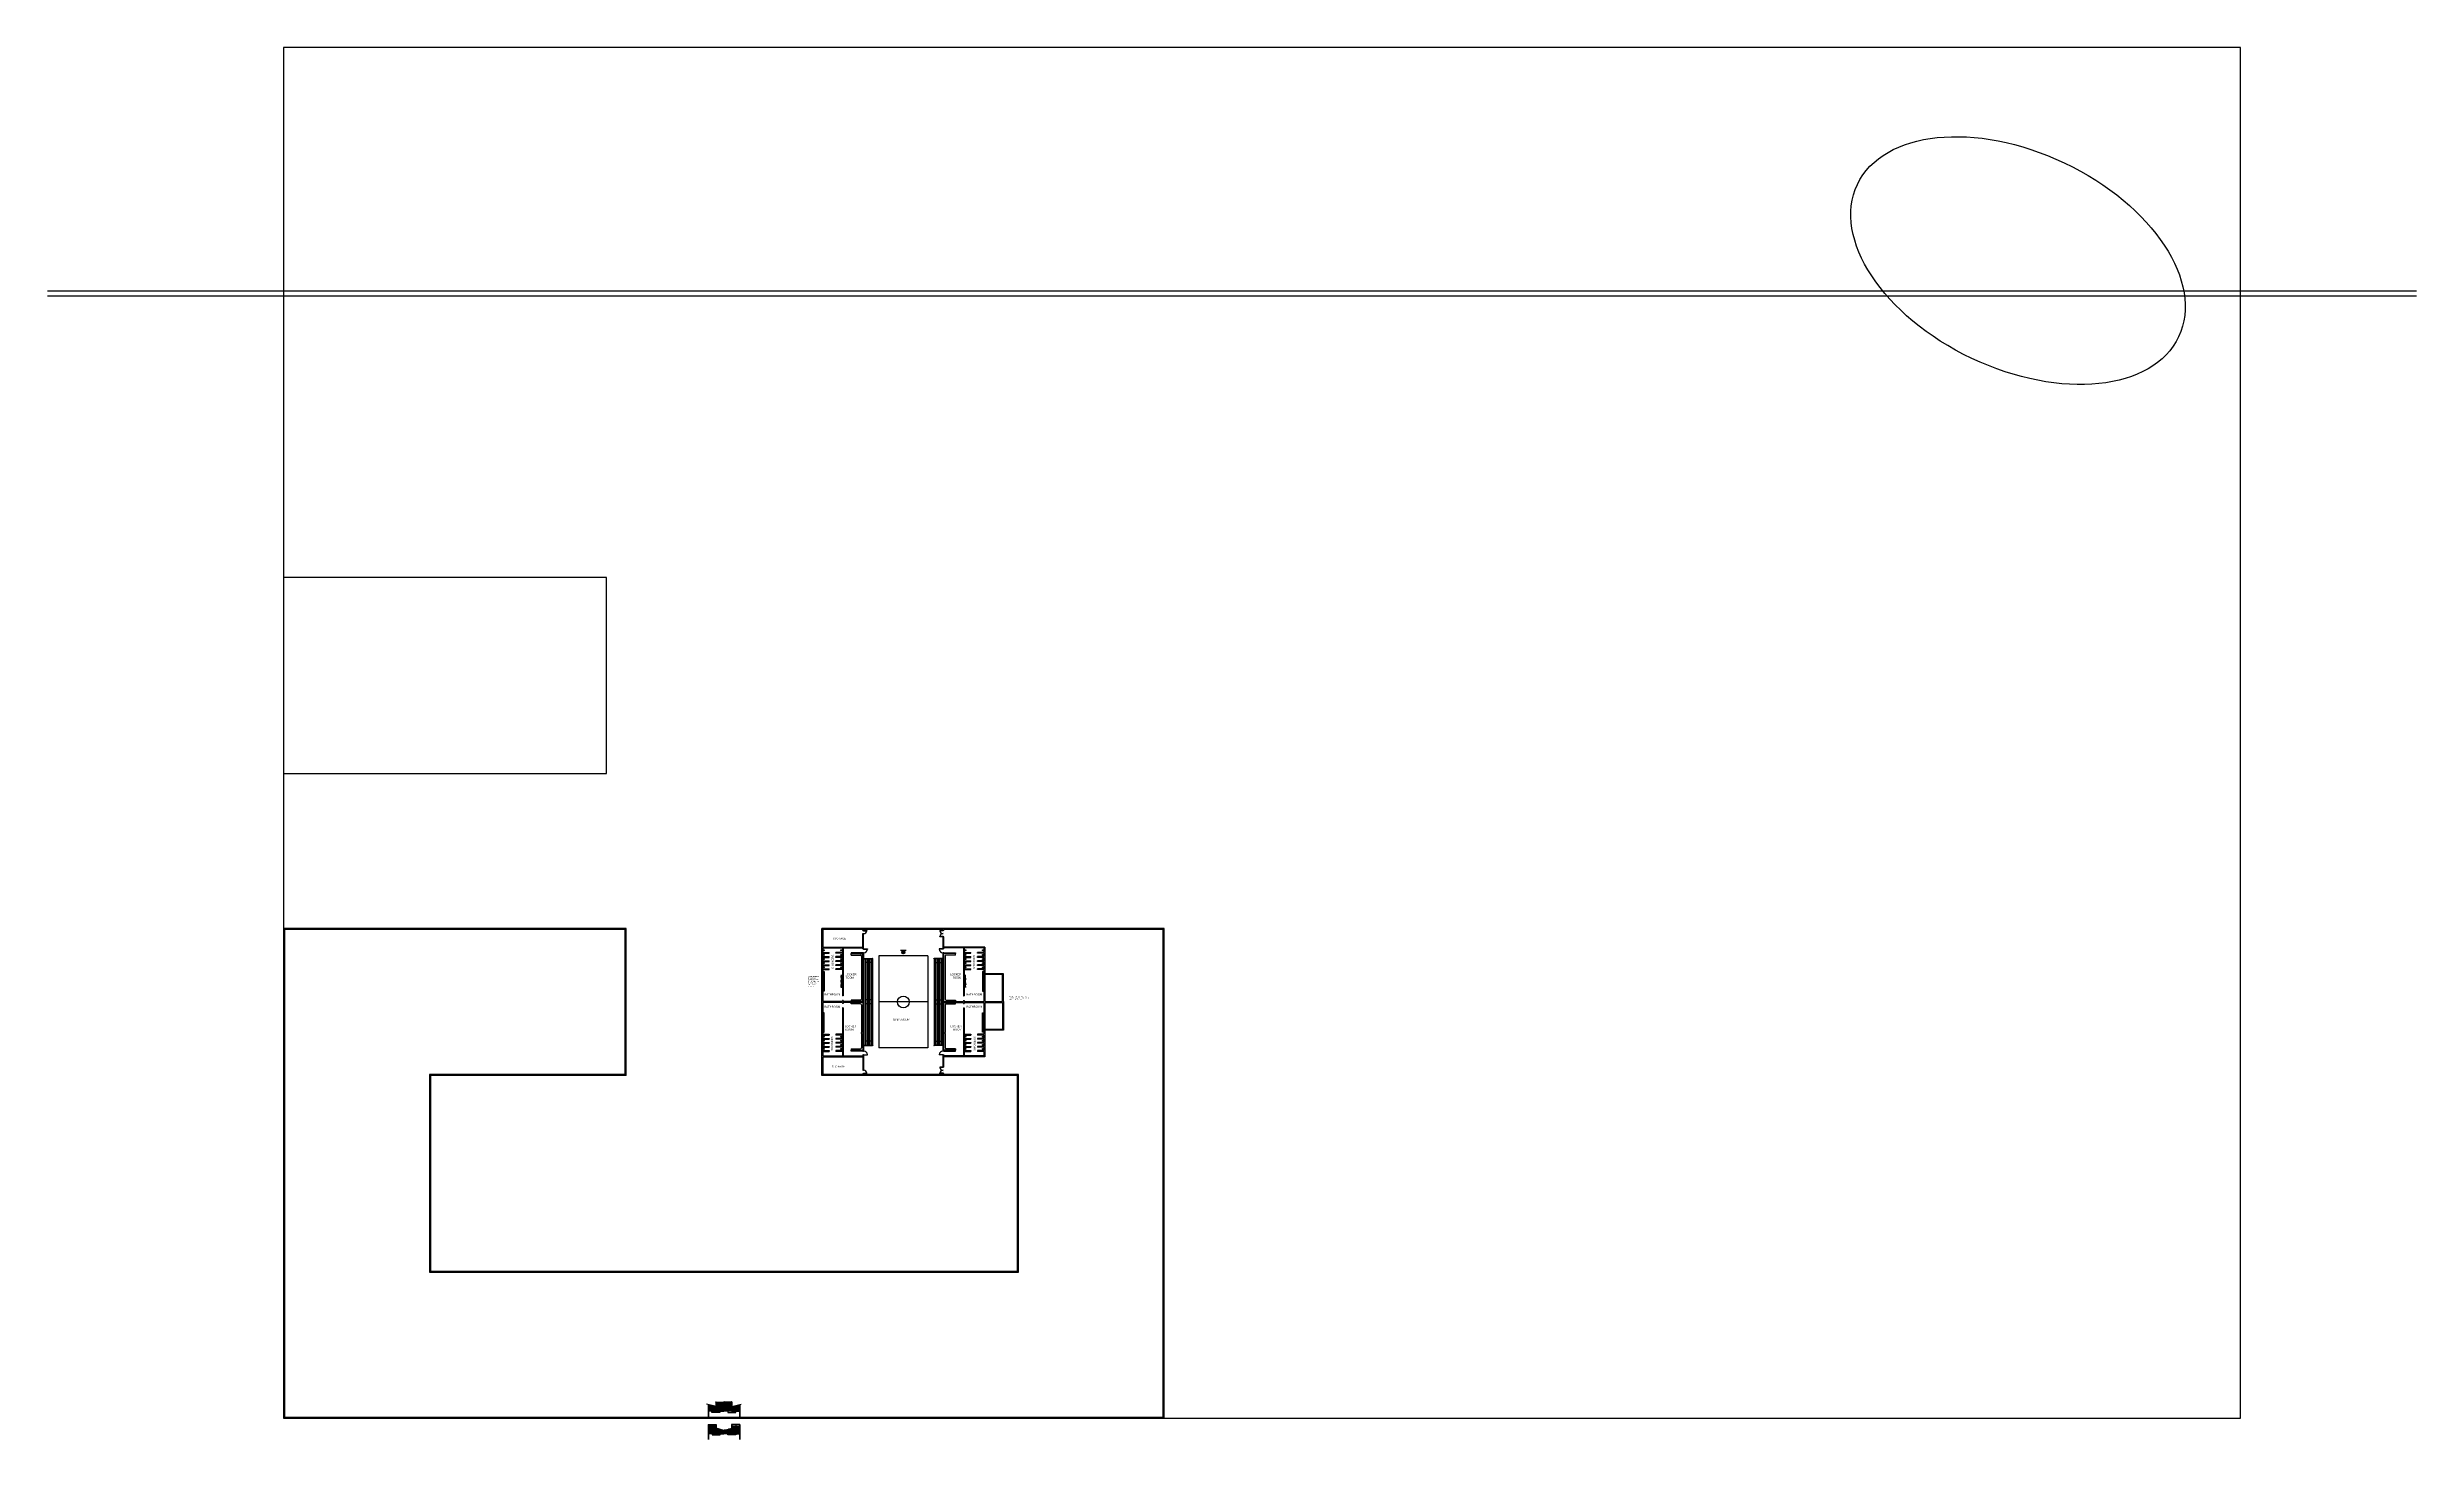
# Model space of a CAD drawing. Header units: millimetres. Extents: x -2897 to 26161, y -264 to 16800.
import ezdxf

# ---------------------------------------------------------------- set-up
doc = ezdxf.new("R2010")
doc.units = ezdxf.units.MM
for name, color, linetype in [('Area Names', 7, 'Continuous'), ('Basketball Court', 34, 'Continuous'), ('Bleachers', 51, 'Continuous'), ('Doors', 2, 'Continuous'), ('Lockers', 71, 'Continuous'), ('Lot', 7, 'Continuous'), ('Plumbing', 160, 'Continuous'), ('Stairs', 81, 'Continuous'), ('Walls', 1, 'Continuous')]:
    doc.layers.add(name, color=color, linetype=linetype)
doc.styles.get("Standard").update_dxf_attribs({"font": 'arial.ttf'})

# ---------------------------------------------------------------- blocks, each defined once
blk = doc.blocks.new('*U1')
at = {"layer": 'Basketball Court'}
blk.add_lwpolyline([(-9, 9, 0.414214), (9, -9, 0.118538)], format="xyb", dxfattribs=at)
blk = doc.blocks.new('*U2')
at = {"layer": 'Basketball Court', "color": 0, "linetype": 'ByBlock', "lineweight": -2, "transparency": 16777216}
for p, rotation in [((7585, 5801), 119.9999999999999), ((7587, 5805), 99.9999999999999), ((7590, 5808), 79.99999999999994), ((7594, 5810), 59.99999999999996), ((7599, 5811), 39.99999999999997), ((7603, 5809), 19.99999999999999), ((7609, 5803), 339.9999999999997), ((7610, 5799), 319.9999999999998), ((7585, 5797), 139.9999999999999), ((7586, 5792), 159.9999999999998), ((7588, 5789), 180), ((7592, 5786), 199.9999999999998), ((7596, 5785), 219.9999999999998), ((7601, 5786), 239.9999999999997), ((7605, 5787), 259.9999999999998), ((7610, 5795), 299.9999999999998), ((7608, 5791), 279.9999999999997)]:
    blk.add_blockref('*U1', p, dxfattribs=dict(at, rotation=rotation))
blk.add_blockref('*U1', (7606, 5807), dxfattribs=at)

msp = doc.modelspace()

# ---------------------------------------------------------------- linework, layer by layer
at = {"layer": 'Basketball Court'}
for p, q in [((7301, 5664), (7301, 4536)), ((7901, 5664), (7301, 5664)), ((7565, 5735), (7637, 5735)), ((7565, 5733), (7565, 5735)), ((7565, 5733), (7637, 5733)), ((7595, 5727), (7595, 5733)), ((7607, 5727), (7607, 5733)), ((7637, 5733), (7637, 5735)), ((7901, 5664), (7901, 4536)), ((7901, 5100), (7301, 5100)), ((7901, 4536), (7301, 4536))]:
    msp.add_line(p, q, dxfattribs=at)
for centre, radius in [((7601, 5709), 18.6), ((7601, 5709), 18), ((7601, 5100), 72)]:
    msp.add_circle(centre, radius, dxfattribs=at)
at = {"layer": 'Bleachers'}
for p, q in [((7114, 5632), (7224, 5632)), ((7114, 5630), (7224, 5630)), ((7134, 5630), (7134, 4570)), ((7224, 5582), (7134, 5582)), ((7152, 5630), (7152, 4570)), ((7170, 5630), (7170, 4570)), ((7188, 5630), (7188, 4570)), ((7206, 5630), (7206, 4570)), ((7224, 5632), (7224, 5630)), ((7226, 5632), (7224, 5632)), ((7224, 5630), (7224, 4570)), ((7224, 5630), (7226, 5630)), ((7226, 5630), (7226, 5632)), ((7976, 5630), (7976, 5632)), ((7976, 5632), (7978, 5632)), ((7978, 5630), (7976, 5630)), ((8088, 5632), (7978, 5632)), ((7978, 5632), (7978, 5630)), ((7978, 5630), (7978, 4570)), ((8088, 5630), (7978, 5630)), ((7978, 5582), (8068, 5582)), ((7996, 5630), (7996, 4570)), ((8014, 5630), (8014, 4570)), ((8032, 5630), (8032, 4570)), ((8050, 5630), (8050, 4570)), ((8068, 5630), (8068, 4570)), ((7224, 5124), (7134, 5124)), ((7224, 5076), (7134, 5076)), ((7978, 5124), (8068, 5124)), ((7978, 5076), (8068, 5076)), ((7114, 4570), (7224, 4570)), ((7114, 4568), (7224, 4568)), ((7224, 4619), (7134, 4619)), ((7224, 4568), (7224, 4570)), ((7224, 4570), (7226, 4570)), ((7226, 4568), (7224, 4568)), ((7226, 4570), (7226, 4568)), ((7978, 4570), (7976, 4570)), ((7976, 4570), (7976, 4568)), ((7976, 4568), (7978, 4568)), ((7978, 4619), (8068, 4619)), ((8088, 4570), (7978, 4570)), ((7978, 4570), (7978, 4568)), ((8088, 4568), (7978, 4568))]:
    msp.add_line(p, q, dxfattribs=at)
at = {"layer": 'Doors'}
for p, q in [((7104, 5976), (7114, 5976)), ((7104, 5938), (7114, 5938)), ((7114, 5976), (7152, 5976)), ((7114, 5976), (7114, 5973)), ((7114, 5973), (7152, 5973)), ((7152, 5976), (7152, 5973)), ((8088, 5976), (8050, 5976)), ((8050, 5976), (8050, 5973)), ((8088, 5973), (8050, 5973)), ((8088, 5903), (8050, 5903)), ((8050, 5900), (8050, 5903)), ((8088, 5900), (8050, 5900)), ((8098, 5976), (8088, 5976)), ((8098, 5976), (8088, 5976)), ((8088, 5973), (8088, 5976)), ((8088, 5903), (8088, 5900)), ((8098, 5900), (8088, 5900)), ((8098, 5900), (8088, 5900)), ((7104, 5750), (7114, 5750)), ((7104, 5702), (7114, 5702)), ((7114, 5750), (7162, 5750)), ((7114, 5750), (7114, 5747)), ((7114, 5747), (7162, 5747)), ((7162, 5750), (7162, 5747)), ((8088, 5750), (8040, 5750)), ((8040, 5750), (8040, 5747)), ((8088, 5747), (8040, 5747)), ((8098, 5750), (8088, 5750)), ((8088, 5747), (8088, 5750)), ((8098, 5702), (8088, 5702)), ((7104, 4498), (7114, 4498)), ((7114, 4450), (7104, 4450)), ((7114, 4453), (7162, 4453)), ((7114, 4450), (7114, 4453)), ((7114, 4450), (7162, 4450)), ((7162, 4450), (7162, 4453)), ((8088, 4453), (8040, 4453)), ((8040, 4450), (8040, 4453)), ((8088, 4450), (8040, 4450)), ((8098, 4498), (8088, 4498)), ((8088, 4453), (8088, 4450)), ((8088, 4450), (8098, 4450)), ((7104, 4262), (7114, 4262)), ((7104, 4224), (7114, 4224)), ((7114, 4227), (7152, 4227)), ((7114, 4227), (7114, 4224)), ((7114, 4224), (7152, 4224)), ((7152, 4224), (7152, 4227)), ((8088, 4300), (8050, 4300)), ((8050, 4300), (8050, 4297)), ((8088, 4297), (8050, 4297)), ((8088, 4227), (8050, 4227)), ((8050, 4224), (8050, 4227)), ((8088, 4224), (8050, 4224)), ((8098, 4300), (8088, 4300)), ((8088, 4300), (8088, 4297)), ((8088, 4227), (8088, 4224)), ((8098, 4224), (8088, 4224))]:
    msp.add_line(p, q, dxfattribs=at)
for centre, radius, start, end in [((7114, 5976), 38.2, 270.1098, 355.5901), ((8088, 5976), 38.2, 184.4099, 269.8902), ((8088, 5900), 38.2, 90.1098, 175.5901), ((7115, 5749), 46.7, 268.3955, 358.2261), ((8087, 5749), 46.7, 181.7739, 271.6045), ((7115, 4451), 46.7, 1.7739, 91.6045), ((8087, 4451), 46.7, 88.3955, 178.2261), ((7114, 4224), 38.2, 4.4099, 89.8902), ((8088, 4300), 38.2, 184.4099, 269.8902), ((8088, 4224), 38.2, 90.1098, 175.5901)]:
    msp.add_arc(centre, radius, start, end, dxfattribs=at)
at = {"layer": 'Lockers'}
for p, q in [((6960, 5675), (6960, 5692)), ((6960, 5675), (7075, 5675)), ((7087, 5663), (7087, 5134)), ((8115, 5663), (8115, 5134)), ((8242, 5675), (8127, 5675)), ((8242, 5675), (8242, 5692)), ((7075, 5122), (6960, 5122)), ((6960, 5122), (6960, 5105)), ((6960, 5078), (6960, 5095)), ((7075, 5078), (6960, 5078)), ((7087, 5066), (7087, 4724)), ((8115, 5066), (8115, 4724)), ((8127, 5122), (8242, 5122)), ((8127, 5078), (8242, 5078)), ((8242, 5122), (8242, 5105)), ((8242, 5078), (8242, 5095)), ((7087, 4714), (7087, 4724)), ((7087, 4714), (7087, 4537)), ((8115, 4714), (8115, 4724)), ((8115, 4714), (8115, 4537)), ((6960, 4525), (7075, 4525)), ((6960, 4525), (6960, 4508)), ((8242, 4525), (8127, 4525)), ((8242, 4525), (8242, 4508))]:
    msp.add_line(p, q, dxfattribs=at)
for centre, start, end in [((7075, 5663), 0, 90), ((8127, 5663), 90, 180), ((7075, 5134), 270, 0), ((7075, 5066), 0, 90), ((8127, 5134), 180, 270), ((8127, 5066), 90, 180), ((7075, 4537), 270, 0), ((8127, 4537), 180, 270)]:
    msp.add_arc(centre, 12, start, end, dxfattribs=at)
at = {"layer": 'Lot'}
msp.add_lwpolyline([(0, 0), (24000, 0), (24000, 16800), (0, 16800)], close=True, dxfattribs=at)
at = {"layer": 'Plumbing'}
for p, q in [((6612, 5735), (6620, 5735)), ((6612, 5733), (6620, 5733)), ((6612, 5677), (6620, 5677)), ((6612, 5675), (6620, 5675)), ((6612, 5627), (6620, 5627)), ((6612, 5625), (6620, 5625)), ((6612, 5577), (6620, 5577)), ((6612, 5575), (6620, 5575)), ((6612, 5527), (6620, 5527)), ((6612, 5525), (6620, 5525)), ((6854, 5735), (6846, 5735)), ((6854, 5733), (6846, 5733)), ((6854, 5677), (6846, 5677)), ((6854, 5675), (6846, 5675)), ((6854, 5627), (6846, 5627)), ((6854, 5625), (6846, 5625)), ((6854, 5577), (6846, 5577)), ((6854, 5575), (6846, 5575)), ((6854, 5527), (6846, 5527)), ((6854, 5525), (6846, 5525)), ((8348, 5735), (8356, 5735)), ((8348, 5733), (8356, 5733)), ((8348, 5677), (8356, 5677)), ((8348, 5675), (8356, 5675)), ((8348, 5627), (8356, 5627)), ((8348, 5625), (8356, 5625)), ((8348, 5577), (8356, 5577)), ((8348, 5575), (8356, 5575)), ((8348, 5527), (8356, 5527)), ((8348, 5525), (8356, 5525)), ((8590, 5735), (8582, 5735)), ((8590, 5733), (8582, 5733)), ((8590, 5677), (8582, 5677)), ((8590, 5675), (8582, 5675)), ((8590, 5627), (8582, 5627)), ((8590, 5625), (8582, 5625)), ((8590, 5577), (8582, 5577)), ((8590, 5575), (8582, 5575)), ((8590, 5527), (8582, 5527)), ((8590, 5525), (8582, 5525)), ((6612, 5472), (6632, 5472)), ((6619, 5472), (6619, 5232)), ((6849, 5421), (6849, 5399)), ((6849, 5370), (6849, 5392)), ((6849, 5365), (6849, 5343)), ((6849, 5314), (6849, 5336)), ((6849, 5309), (6849, 5287)), ((8352, 5421), (8352, 5399)), ((8352, 5370), (8352, 5392)), ((8352, 5365), (8352, 5343)), ((8352, 5314), (8352, 5336)), ((8352, 5309), (8352, 5287)), ((8590, 5472), (8570, 5472)), ((8583, 5472), (8583, 5232)), ((6619, 4728), (6619, 4968)), ((8583, 4728), (8583, 4968)), ((6612, 4728), (6632, 4728)), ((6612, 4675), (6620, 4675)), ((6612, 4673), (6620, 4673)), ((6854, 4675), (6846, 4675)), ((6854, 4673), (6846, 4673)), ((8348, 4675), (8356, 4675)), ((8348, 4673), (8356, 4673)), ((8590, 4728), (8570, 4728)), ((8590, 4675), (8582, 4675)), ((8590, 4673), (8582, 4673)), ((6612, 4625), (6620, 4625)), ((6612, 4623), (6620, 4623)), ((6612, 4575), (6620, 4575)), ((6612, 4573), (6620, 4573)), ((6612, 4525), (6620, 4525)), ((6612, 4523), (6620, 4523)), ((6854, 4625), (6846, 4625)), ((6854, 4623), (6846, 4623)), ((6854, 4575), (6846, 4575)), ((6854, 4573), (6846, 4573)), ((6854, 4525), (6846, 4525)), ((6854, 4523), (6846, 4523)), ((8348, 4625), (8356, 4625)), ((8348, 4623), (8356, 4623)), ((8348, 4575), (8356, 4575)), ((8348, 4573), (8356, 4573)), ((8348, 4525), (8356, 4525)), ((8348, 4523), (8356, 4523)), ((8590, 4625), (8582, 4625)), ((8590, 4623), (8582, 4623)), ((8590, 4575), (8582, 4575)), ((8590, 4573), (8582, 4573)), ((8590, 4525), (8582, 4525)), ((8590, 4523), (8582, 4523))]:
    msp.add_line(p, q, dxfattribs=at)
for points in [[(6612, 5472), (6632, 5472), (6632, 5232), (6612, 5232)], [(6854, 5399), (6840, 5399), (6840, 5421), (6854, 5421)], [(6854, 5392), (6840, 5392), (6840, 5370), (6854, 5370)], [(6854, 5343), (6840, 5343), (6840, 5365), (6854, 5365)], [(6854, 5336), (6840, 5336), (6840, 5314), (6854, 5314)], [(6854, 5287), (6840, 5287), (6840, 5309), (6854, 5309)], [(8348, 5399), (8362, 5399), (8362, 5421), (8348, 5421)], [(8348, 5392), (8362, 5392), (8362, 5370), (8348, 5370)], [(8348, 5343), (8362, 5343), (8362, 5365), (8348, 5365)], [(8348, 5336), (8362, 5336), (8362, 5314), (8348, 5314)], [(8348, 5287), (8362, 5287), (8362, 5309), (8348, 5309)], [(8590, 5472), (8570, 5472), (8570, 5232), (8590, 5232)], [(6612, 4728), (6632, 4728), (6632, 4968), (6612, 4968)], [(8590, 4728), (8570, 4728), (8570, 4968), (8590, 4968)]]:
    msp.add_lwpolyline(points, close=True, dxfattribs=at)
for points in [[(6619, 5470), (6630, 5470), (6630, 5234), (6619, 5234)], [(6849, 5401), (6842, 5401), (6842, 5419), (6849, 5419)], [(6849, 5391), (6842, 5391), (6842, 5373), (6849, 5373)], [(6849, 5345), (6842, 5345), (6842, 5363), (6849, 5363)], [(6849, 5335), (6842, 5335), (6842, 5317), (6849, 5317)], [(6849, 5289), (6842, 5289), (6842, 5307), (6849, 5307)], [(8352, 5401), (8360, 5401), (8360, 5419), (8352, 5419)], [(8352, 5391), (8360, 5391), (8360, 5373), (8352, 5373)], [(8352, 5345), (8360, 5345), (8360, 5363), (8352, 5363)], [(8352, 5335), (8360, 5335), (8360, 5317), (8352, 5317)], [(8352, 5289), (8360, 5289), (8360, 5307), (8352, 5307)], [(8583, 5470), (8572, 5470), (8572, 5234), (8583, 5234)], [(6619, 4730), (6630, 4730), (6630, 4966), (6619, 4966)], [(8583, 4730), (8572, 4730), (8572, 4966), (8583, 4966)]]:
    msp.add_lwpolyline(points, dxfattribs=at)
for centre in [(6626, 5734), (6626, 5676), (6626, 5626), (6626, 5576), (6626, 5526), (6840, 5734), (6840, 5676), (6840, 5626), (6840, 5576), (6840, 5526), (8362, 5734), (8362, 5676), (8362, 5626), (8362, 5576), (8362, 5526), (8576, 5734), (8576, 5676), (8576, 5626), (8576, 5576), (8576, 5526), (6626, 4674), (6840, 4674), (8362, 4674), (8576, 4674), (6626, 4624), (6626, 4574), (6626, 4524), (6840, 4624), (6840, 4574), (6840, 4524), (8362, 4624), (8362, 4574), (8362, 4524), (8576, 4624), (8576, 4574), (8576, 4524)]:
    msp.add_circle(centre, 6, dxfattribs=at)
for centre, start, end in [((6849, 5410), 90, 270), ((6849, 5382), 90, 270), ((6849, 5354), 90, 270), ((6849, 5326), 90, 270), ((6849, 5298), 90, 270), ((8352, 5410), 270, 90), ((8352, 5382), 270, 90), ((8352, 5354), 270, 90), ((8352, 5326), 270, 90), ((8352, 5298), 270, 90)]:
    msp.add_arc(centre, 1, start, end, dxfattribs=at)
at = {"layer": 'Stairs'}
for p, q in [((5304, 140), (5188, 171)), ((5206, 167), (5206, 12)), ((5210, 166), (5210, 12)), ((5254, 118), (5244, 105)), ((5254, 66), (5254, 118)), ((5254, 118), (5264, 105)), ((5352, 66), (5254, 66)), ((5302, 196), (5302, 197)), ((5302, 197), (5306, 197)), ((5302, 196), (5302, 84)), ((5302, 84), (5302, 83)), ((5302, 84), (5306, 84)), ((5302, 83), (5306, 83)), ((5304, 196), (5304, 84)), ((5306, 197), (5306, 196)), ((5306, 196), (5306, 84)), ((5306, 83), (5306, 84)), ((5352, 189), (5352, 66)), ((5402, 197), (5398, 197)), ((5398, 197), (5398, 196)), ((5398, 196), (5398, 84)), ((5398, 83), (5398, 84)), ((5402, 83), (5398, 83)), ((5402, 196), (5402, 197)), ((5402, 196), (5402, 84)), ((5402, 84), (5402, 83)), ((5448, 189), (5448, 66)), ((5448, 66), (5546, 66)), ((5498, 197), (5494, 197)), ((5494, 197), (5494, 196)), ((5494, 196), (5494, 84)), ((5494, 83), (5494, 84)), ((5494, 84), (5498, 84)), ((5498, 83), (5494, 83)), ((5496, 196), (5496, 84)), ((5496, 140), (5612, 171)), ((5498, 197), (5498, 140)), ((5498, 141), (5498, 84)), ((5498, 84), (5498, 83)), ((5546, 118), (5536, 105)), ((5546, 66), (5546, 118)), ((5546, 118), (5556, 105)), ((5590, 166), (5590, 12)), ((5594, 167), (5594, 12)), ((5207, -79), (5207, -264)), ((5207, -79), (5211, -79)), ((5211, -79), (5211, -264)), ((5255, -88), (5255, -205)), ((5255, -205), (5353, -205)), ((5303, -80), (5303, -79)), ((5303, -79), (5307, -79)), ((5303, -80), (5303, -192)), ((5303, -192), (5303, -193)), ((5303, -192), (5307, -192)), ((5303, -193), (5307, -193)), ((5305, -80), (5305, -192)), ((5401, -151), (5305, -125)), ((5307, -79), (5307, -80)), ((5307, -80), (5307, -192)), ((5307, -193), (5307, -192)), ((5353, -153), (5343, -167)), ((5353, -205), (5353, -153)), ((5353, -153), (5363, -167)), ((5399, -150), (5399, -192)), ((5399, -193), (5399, -192)), ((5403, -193), (5399, -193)), ((5401, -151), (5497, -125)), ((5403, -150), (5403, -192)), ((5403, -192), (5403, -193)), ((5449, -153), (5439, -167)), ((5449, -205), (5449, -153)), ((5449, -153), (5459, -167)), ((5547, -205), (5449, -205)), ((5495, -79), (5495, -80)), ((5499, -79), (5495, -79)), ((5495, -80), (5495, -192)), ((5495, -193), (5495, -192)), ((5495, -192), (5499, -192)), ((5499, -193), (5495, -193)), ((5497, -80), (5497, -192)), ((5499, -79), (5499, -136)), ((5499, -136), (5499, -192)), ((5499, -192), (5499, -193)), ((5547, -88), (5547, -205)), ((5591, -79), (5591, -264)), ((5595, -79), (5591, -79)), ((5595, -79), (5595, -264))]:
    msp.add_line(p, q, dxfattribs=at)
for points in [[(5302, 84), (5206, 84)], [(5252, 154), (5210, 154)], [(5302, 140), (5210, 140)], [(5302, 126), (5210, 126)], [(5302, 112), (5210, 112)], [(5302, 98), (5210, 98)], [(5306, 196), (5398, 196)], [(5306, 182), (5398, 182)], [(5306, 168), (5398, 168)], [(5306, 154), (5398, 154)], [(5306, 140), (5398, 140)], [(5306, 126), (5398, 126)], [(5306, 112), (5398, 112)], [(5306, 98), (5398, 98)], [(5306, 84), (5398, 84)], [(5494, 196), (5402, 196)], [(5494, 182), (5402, 182)], [(5494, 168), (5402, 168)], [(5494, 154), (5402, 154)], [(5494, 140), (5402, 140)], [(5494, 126), (5402, 126)], [(5494, 112), (5402, 112)], [(5494, 98), (5402, 98)], [(5494, 84), (5402, 84)], [(5498, 140), (5590, 140)], [(5498, 126), (5590, 126)], [(5498, 112), (5590, 112)], [(5498, 98), (5590, 98)], [(5498, 84), (5594, 84)], [(5548, 154), (5590, 154)], [(5207, -80), (5307, -80)], [(5303, -192), (5207, -192)], [(5303, -94), (5211, -94)], [(5303, -108), (5211, -108)], [(5303, -122), (5211, -122)], [(5303, -136), (5211, -136)], [(5303, -150), (5211, -150)], [(5303, -164), (5211, -164)], [(5303, -178), (5211, -178)], [(5303, -80), (5307, -80)], [(5307, -136), (5348, -136)], [(5307, -150), (5399, -150)], [(5307, -164), (5399, -164)], [(5307, -178), (5399, -178)], [(5307, -192), (5399, -192)], [(5495, -150), (5403, -150)], [(5495, -164), (5403, -164)], [(5495, -178), (5403, -178)], [(5495, -192), (5403, -192)], [(5495, -136), (5455, -136)], [(5595, -80), (5495, -80)], [(5499, -94), (5591, -94)], [(5499, -108), (5591, -108)], [(5499, -122), (5591, -122)], [(5499, -136), (5591, -136)], [(5499, -150), (5591, -150)], [(5499, -164), (5591, -164)], [(5499, -178), (5591, -178)], [(5499, -192), (5595, -192)]]:
    msp.add_lwpolyline(points, dxfattribs=at)
at = {"layer": 'Walls'}
for p, q in [((-2897, 13817), (26161, 13817)), ((-2897, 13757), (26161, 13757)), ((4188, 4212), (4188, 5988)), ((4200, 4200), (4200, 6000)), ((6600, 4200), (6600, 6000)), ((6600, 6000), (7800, 6000)), ((6612, 5988), (6612, 5772)), ((7104, 5976), (7104, 5988)), ((7104, 5772), (7104, 5938)), ((7114, 5976), (7114, 5988)), ((7114, 5750), (7114, 5938)), ((8088, 5976), (8088, 5988)), ((8088, 5750), (8088, 5900)), ((8098, 5976), (8098, 5988)), ((8098, 5772), (8098, 5900)), ((6612, 5772), (7104, 5772)), ((6612, 5762), (7104, 5762)), ((6612, 5762), (6612, 5105)), ((6612, 5706), (6692, 5706)), ((6612, 5696), (6692, 5696)), ((6612, 5656), (6692, 5656)), ((6612, 5646), (6692, 5646)), ((6612, 5606), (6692, 5606)), ((6612, 5596), (6692, 5596)), ((6612, 5556), (6692, 5556)), ((6612, 5546), (6692, 5546)), ((6854, 5706), (6774, 5706)), ((6854, 5696), (6774, 5696)), ((6854, 5656), (6774, 5656)), ((6854, 5646), (6774, 5646)), ((6854, 5606), (6774, 5606)), ((6854, 5596), (6774, 5596)), ((6854, 5556), (6774, 5556)), ((6854, 5546), (6774, 5546)), ((6854, 5762), (6854, 5706)), ((6854, 5696), (6854, 5656)), ((6854, 5646), (6854, 5606)), ((6854, 5596), (6854, 5556)), ((6854, 5546), (6854, 5506)), ((6864, 5762), (6864, 5173)), ((7114, 5702), (6960, 5702)), ((6960, 5702), (6960, 5692)), ((6960, 5692), (7104, 5692)), ((7104, 5750), (7104, 5762)), ((7104, 5105), (7104, 5692)), ((7104, 5652), (7104, 5105)), ((7114, 5702), (7114, 4498)), ((8088, 5750), (8088, 5762)), ((8088, 4498), (8088, 5702)), ((8602, 5772), (8098, 5772)), ((8098, 5750), (8098, 5762)), ((8338, 5762), (8098, 5762)), ((8098, 5750), (8098, 5762)), ((8098, 5702), (8242, 5702)), ((8242, 5692), (8098, 5692)), ((8098, 5105), (8098, 5692)), ((8242, 5702), (8242, 5692)), ((8338, 5762), (8338, 5173)), ((8348, 5762), (8348, 5706)), ((8590, 5762), (8348, 5762)), ((8348, 5706), (8428, 5706)), ((8348, 5696), (8348, 5656)), ((8348, 5696), (8428, 5696)), ((8348, 5656), (8428, 5656)), ((8348, 5646), (8348, 5606)), ((8348, 5646), (8428, 5646)), ((8348, 5606), (8428, 5606)), ((8348, 5596), (8348, 5556)), ((8348, 5596), (8428, 5596)), ((8348, 5556), (8428, 5556)), ((8348, 5546), (8348, 5506)), ((8348, 5546), (8428, 5546)), ((8590, 5706), (8510, 5706)), ((8590, 5696), (8510, 5696)), ((8590, 5656), (8510, 5656)), ((8590, 5646), (8510, 5646)), ((8590, 5606), (8510, 5606)), ((8590, 5596), (8510, 5596)), ((8590, 5556), (8510, 5556)), ((8590, 5546), (8510, 5546)), ((8590, 5762), (8590, 5706)), ((8590, 5696), (8590, 5656)), ((8590, 5646), (8590, 5606)), ((8590, 5596), (8590, 5556)), ((8590, 5546), (8590, 5506)), ((8602, 5772), (8602, 5446)), ((6612, 5506), (6692, 5506)), ((6612, 5496), (6692, 5496)), ((6854, 5506), (6774, 5506)), ((6854, 5496), (6774, 5496)), ((6854, 5496), (6854, 5173)), ((8348, 5506), (8428, 5506)), ((8348, 5496), (8348, 5173)), ((8348, 5496), (8428, 5496)), ((8590, 5506), (8510, 5506)), ((8590, 5496), (8510, 5496)), ((8590, 5496), (8590, 5105)), ((8828, 5446), (8602, 5446)), ((8818, 5436), (8602, 5436)), ((8602, 5436), (8602, 5105)), ((8818, 5105), (8818, 5436)), ((8828, 5105), (8828, 5446)), ((6854, 5105), (6612, 5105)), ((6854, 5095), (6612, 5095)), ((6612, 5095), (6612, 4438)), ((6864, 5173), (6854, 5173)), ((6864, 5117), (6854, 5117)), ((6854, 5117), (6854, 5105)), ((6854, 5095), (6854, 5083)), ((6864, 5083), (6854, 5083)), ((6864, 5027), (6854, 5027)), ((6854, 5027), (6854, 4704)), ((6864, 5117), (6864, 5105)), ((7104, 5105), (6864, 5105)), ((7104, 5095), (6864, 5095)), ((6864, 5095), (6864, 5083)), ((6864, 5027), (6864, 4438)), ((7104, 5095), (7104, 4508)), ((8098, 5105), (8338, 5105)), ((8098, 5095), (8338, 5095)), ((8098, 4508), (8098, 5095)), ((8338, 5173), (8348, 5173)), ((8338, 5117), (8338, 5105)), ((8338, 5117), (8348, 5117)), ((8338, 5095), (8338, 5083)), ((8338, 5083), (8348, 5083)), ((8338, 5027), (8338, 4438)), ((8338, 5027), (8348, 5027)), ((8348, 5117), (8348, 5105)), ((8348, 5105), (8590, 5105)), ((8348, 5095), (8348, 5083)), ((8348, 5095), (8590, 5095)), ((8348, 5027), (8348, 4704)), ((8590, 5095), (8590, 4704)), ((8602, 5105), (8818, 5105)), ((8602, 5095), (8818, 5095)), ((8602, 5095), (8602, 4764)), ((8818, 5095), (8818, 4764)), ((8828, 5105), (8828, 4754)), ((6612, 4704), (6692, 4704)), ((6612, 4694), (6692, 4694)), ((6612, 4654), (6692, 4654)), ((6854, 4704), (6774, 4704)), ((6854, 4694), (6774, 4694)), ((6854, 4654), (6774, 4654)), ((6854, 4694), (6854, 4654)), ((8348, 4704), (8428, 4704)), ((8348, 4694), (8348, 4654)), ((8348, 4694), (8428, 4694)), ((8348, 4654), (8428, 4654)), ((8590, 4704), (8510, 4704)), ((8590, 4694), (8510, 4694)), ((8590, 4654), (8510, 4654)), ((8590, 4694), (8590, 4654)), ((8818, 4764), (8602, 4764)), ((8828, 4754), (8602, 4754)), ((8602, 4754), (8602, 4428)), ((6612, 4644), (6692, 4644)), ((6612, 4604), (6692, 4604)), ((6612, 4594), (6692, 4594)), ((6612, 4554), (6692, 4554)), ((6612, 4544), (6692, 4544)), ((6612, 4504), (6692, 4504)), ((6612, 4494), (6692, 4494)), ((6612, 4438), (7104, 4438)), ((6612, 4428), (7104, 4428)), ((6612, 4428), (6612, 4212)), ((6854, 4644), (6774, 4644)), ((6854, 4604), (6774, 4604)), ((6854, 4594), (6774, 4594)), ((6854, 4554), (6774, 4554)), ((6854, 4544), (6774, 4544)), ((6854, 4504), (6774, 4504)), ((6854, 4494), (6774, 4494)), ((6854, 4644), (6854, 4604)), ((6854, 4594), (6854, 4554)), ((6854, 4544), (6854, 4504)), ((6854, 4494), (6854, 4438)), ((6960, 4508), (7104, 4508)), ((6960, 4498), (6960, 4508)), ((7114, 4498), (6960, 4498)), ((7104, 4450), (7104, 4438)), ((7104, 4428), (7104, 4262)), ((7114, 4450), (7114, 4262)), ((8088, 4300), (8088, 4450)), ((8242, 4508), (8098, 4508)), ((8098, 4498), (8242, 4498)), ((8098, 4438), (8098, 4450)), ((8098, 4450), (8098, 4438)), ((8338, 4438), (8098, 4438)), ((8098, 4300), (8098, 4428)), ((8602, 4428), (8098, 4428)), ((8242, 4498), (8242, 4508)), ((8348, 4644), (8348, 4604)), ((8348, 4644), (8428, 4644)), ((8348, 4604), (8428, 4604)), ((8348, 4594), (8348, 4554)), ((8348, 4594), (8428, 4594)), ((8348, 4554), (8428, 4554)), ((8348, 4544), (8348, 4504)), ((8348, 4544), (8428, 4544)), ((8348, 4504), (8428, 4504)), ((8348, 4494), (8348, 4438)), ((8348, 4494), (8428, 4494)), ((8590, 4438), (8348, 4438)), ((8590, 4644), (8510, 4644)), ((8590, 4604), (8510, 4604)), ((8590, 4594), (8510, 4594)), ((8590, 4554), (8510, 4554)), ((8590, 4544), (8510, 4544)), ((8590, 4504), (8510, 4504)), ((8590, 4494), (8510, 4494)), ((8590, 4644), (8590, 4604)), ((8590, 4594), (8590, 4554)), ((8590, 4544), (8590, 4504)), ((8590, 4494), (8590, 4438)), ((7104, 4224), (7104, 4212)), ((7114, 4224), (7114, 4212)), ((8088, 4224), (8088, 4212)), ((8098, 4212), (8098, 4224))]:
    msp.add_line(p, q, dxfattribs=at)
for points in [[(0, 7901), (3960, 7901), (3960, 10301), (0, 10301)], [(6854, 5423), (6834, 5423), (6834, 5424), (6854, 5424)], [(6854, 5396), (6834, 5396), (6834, 5395), (6854, 5395)], [(6854, 5368), (6834, 5368), (6834, 5367), (6854, 5367)], [(6854, 5339), (6834, 5339), (6834, 5340), (6854, 5340)], [(6854, 5312), (6834, 5312), (6834, 5311), (6854, 5311)], [(6854, 5284), (6834, 5284), (6834, 5283), (6854, 5283)], [(8348, 5423), (8368, 5423), (8368, 5424), (8348, 5424)], [(8348, 5396), (8368, 5396), (8368, 5395), (8348, 5395)], [(8348, 5368), (8368, 5368), (8368, 5367), (8348, 5367)], [(8348, 5339), (8368, 5339), (8368, 5340), (8348, 5340)], [(8348, 5312), (8368, 5312), (8368, 5311), (8348, 5311)], [(8348, 5284), (8368, 5284), (8368, 5283), (8348, 5283)]]:
    msp.add_lwpolyline(points, close=True, dxfattribs=at)
for points in [[(4200, 6000), (0, 6000), (0, 0), (10800, 0), (10800, 6000), (6600, 6000)], [(4188, 5988), (12, 5988), (12, 12), (10788, 12), (10788, 5988), (8098, 5988)], [(7104, 5988), (6612, 5988)], [(8088, 5988), (7114, 5988)], [(6692, 5696), (6692, 5706)], [(6692, 5646), (6692, 5656)], [(6692, 5596), (6692, 5606)], [(6692, 5546), (6692, 5556)], [(6774, 5696), (6774, 5706)], [(6774, 5646), (6774, 5656)], [(6774, 5596), (6774, 5606)], [(6774, 5546), (6774, 5556)], [(8428, 5696), (8428, 5706)], [(8428, 5646), (8428, 5656)], [(8428, 5596), (8428, 5606)], [(8428, 5546), (8428, 5556)], [(8510, 5696), (8510, 5706)], [(8510, 5646), (8510, 5656)], [(8510, 5596), (8510, 5606)], [(8510, 5546), (8510, 5556)], [(6692, 5496), (6692, 5506)], [(6774, 5496), (6774, 5506)], [(8428, 5496), (8428, 5506)], [(8510, 5496), (8510, 5506)], [(6692, 4704), (6692, 4694)], [(6692, 4654), (6692, 4644)], [(6774, 4704), (6774, 4694)], [(6774, 4654), (6774, 4644)], [(8428, 4704), (8428, 4694)], [(8428, 4654), (8428, 4644)], [(8510, 4704), (8510, 4694)], [(8510, 4654), (8510, 4644)], [(6692, 4604), (6692, 4594)], [(6692, 4554), (6692, 4544)], [(6692, 4504), (6692, 4494)], [(6774, 4604), (6774, 4594)], [(6774, 4554), (6774, 4544)], [(6774, 4504), (6774, 4494)], [(8428, 4604), (8428, 4594)], [(8428, 4554), (8428, 4544)], [(8428, 4504), (8428, 4494)], [(8510, 4604), (8510, 4594)], [(8510, 4554), (8510, 4544)], [(8510, 4504), (8510, 4494)], [(4188, 4212), (1788, 4212), (1788, 1788), (9012, 1788), (9012, 4212), (8098, 4212)], [(4200, 4200), (1800, 4200), (1800, 1800), (9000, 1800), (9000, 4200), (6600, 4200)], [(7104, 4212), (6612, 4212)], [(8088, 4212), (7114, 4212)]]:
    msp.add_lwpolyline(points, dxfattribs=at)
msp.add_ellipse((21272, 14187), major_axis=(1970, -933), ratio=0.608424, dxfattribs=at)

# ---------------------------------------------------------------- block references
at = {"layer": 'Basketball Court'}
msp.add_blockref('*U2', (4, -89), dxfattribs=at)

# ---------------------------------------------------------------- texts
at = {"layer": 'Area Names', "char_height": 24}
for s, insert, attachment_point in [('STORAGE', (6735, 5889), 1), ('LOCKER\\PROOM', (6889, 5450), 1), ('LOCKER\\PROOM', (8313, 5450), 3), ('BATHROOM', (6633, 5053), 1), ('BATHROOM', (6634, 5204), 1), ('BATHROOM', (8568, 5204), 3), ('BATHROOM', (8569, 5053), 3), ('LOCKER\\PROOM', (6886, 4814), 1), ('GYMNASIUM', (7472, 4894), 1), ('LOCKER\\PROOM', (8316, 4814), 3), ('STORAGE', (6722, 4321), 1)]:
    msp.add_mtext_dynamic_manual_height_columns(s, width=354.5, gutter_width=12.5, heights=[0], dxfattribs=dict(at, insert=insert, attachment_point=attachment_point))
at = {"layer": 'Area Names', "char_height": 24, "rotation": 90}
for insert, attachment_point in [((6723, 5506), 1), ((8479, 5506), 7), ((6715, 4504), 1), ((8487, 4504), 7)]:
    msp.add_mtext_dynamic_manual_height_columns('SHOWERS', width=354.5, gutter_width=12.5, heights=[0], dxfattribs=dict(at, insert=insert, attachment_point=attachment_point))
at = {"layer": 'Plumbing', "char_height": 12, "attachment_point": 1}
for s, width, insert in [('yo add faucets to this jarn and perchance move the  yurinales and throw in some stalls for the mandem', 145.56, (6436, 5419)), ('we should add an absolutley massive trophy shelf thing oh and a PE office area as well', 266.36, (8898, 5176))]:
    msp.add_mtext_dynamic_manual_height_columns(s, width=width, gutter_width=12.5, heights=[0], dxfattribs=dict(at, insert=insert))

doc.saveas('drawing.dxf')
